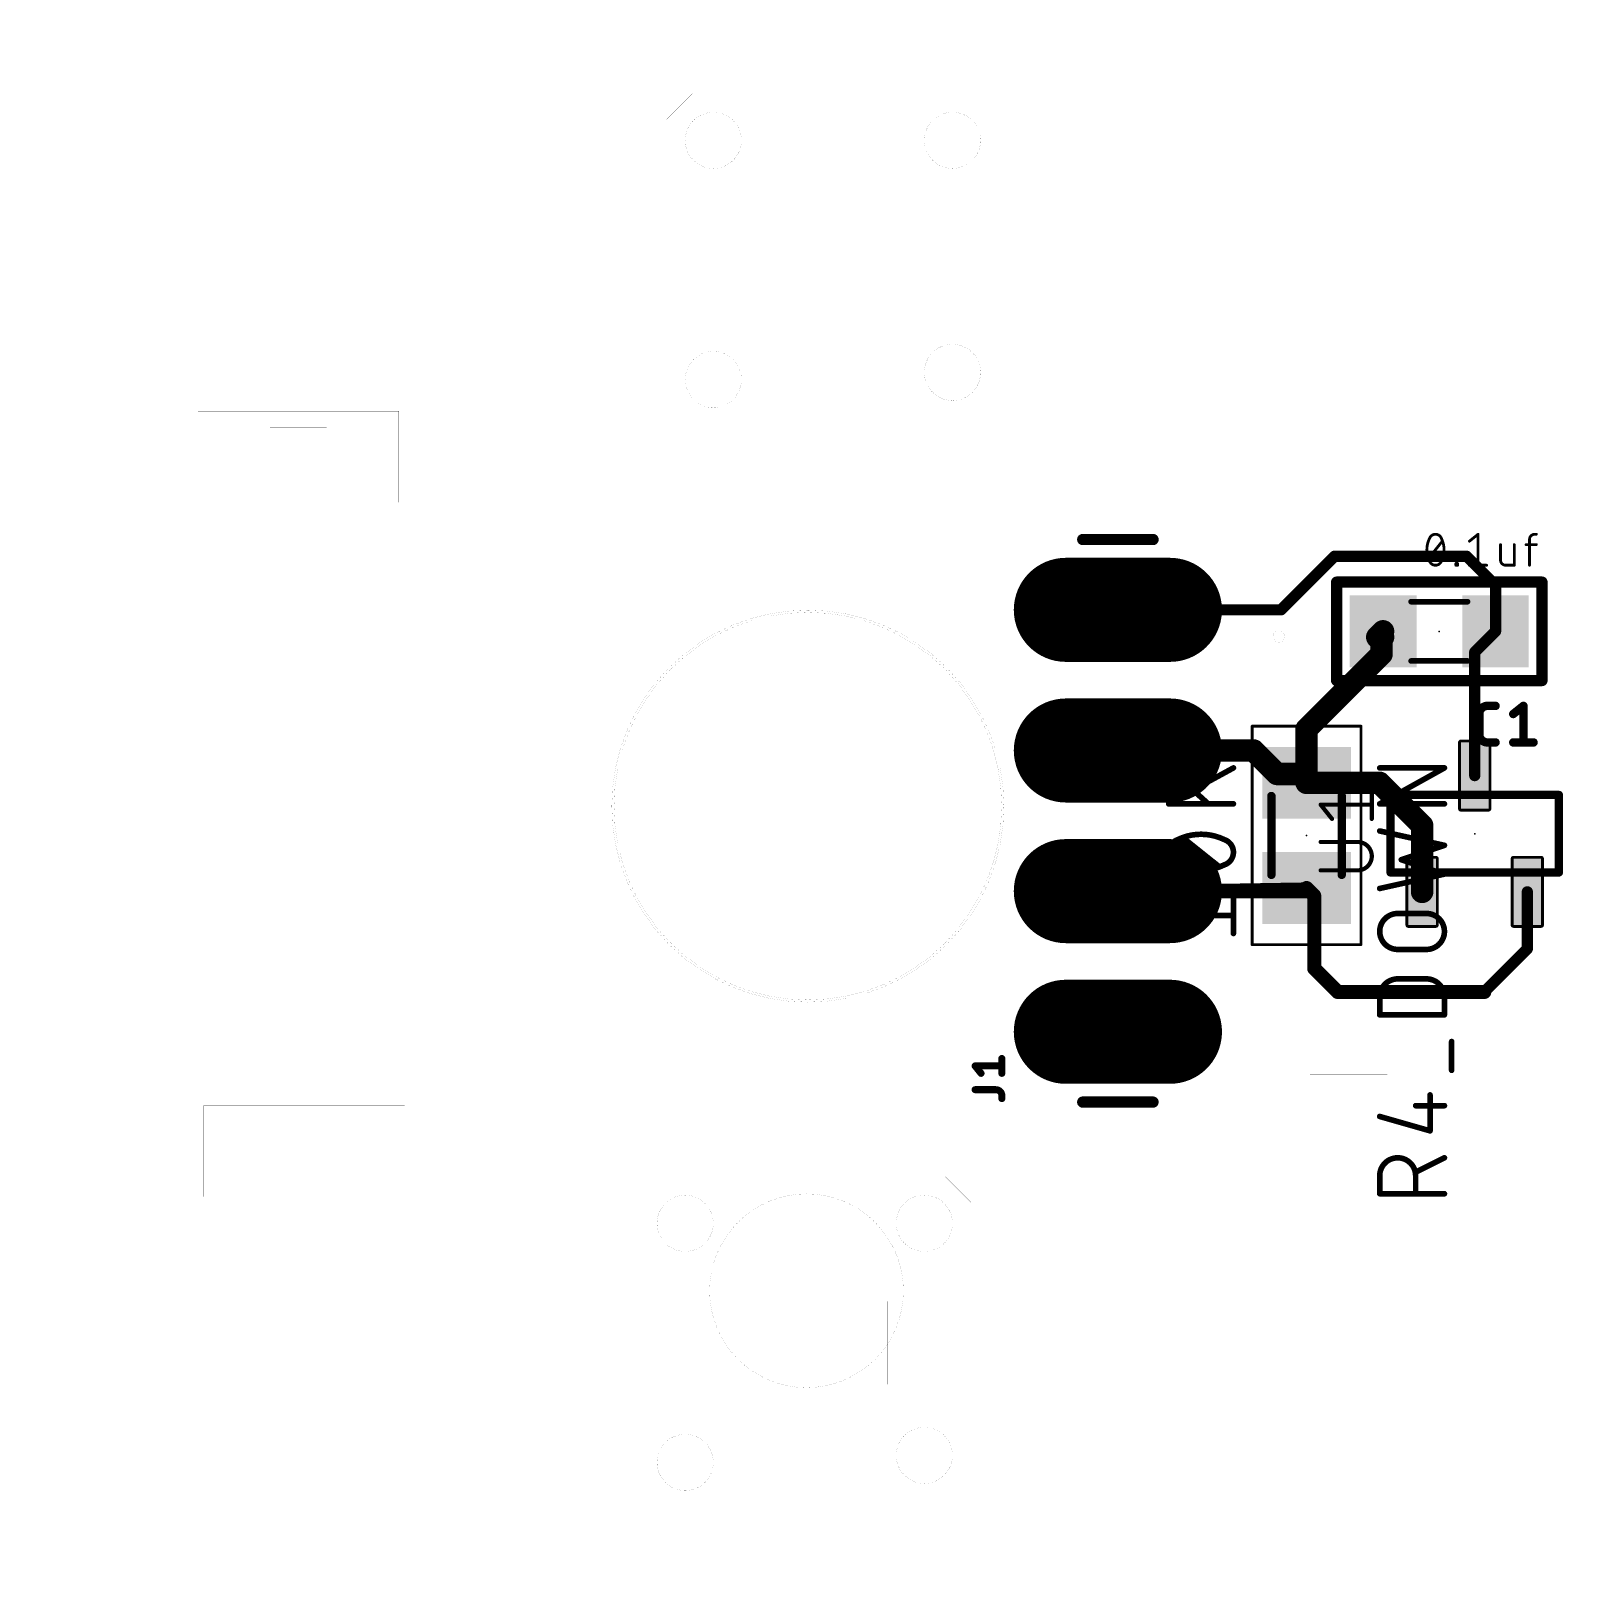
# Model space of a CAD drawing. Extents: x -0.1 to 27.9, y 0.2 to 28.2.
import ezdxf

# ---------------------------------------------------------------- set-up
doc = ezdxf.new("R2010")
doc.units = 0
for name, color, linetype in [('1', 12, 'CONTINUOUS'), ('17', 110, 'CONTINUOUS'), ('20', 31, 'CONTINUOUS'), ('21', 253, 'CONTINUOUS'), ('23', 53, 'CONTINUOUS'), ('25', 253, 'CONTINUOUS'), ('27', 253, 'CONTINUOUS'), ('39', 12, 'CONTINUOUS'), ('48', 253, 'CONTINUOUS'), ('51', 253, 'CONTINUOUS')]:
    doc.layers.add(name, color=color, linetype=linetype)

# ---------------------------------------------------------------- blocks, each defined once
blk = doc.blocks.new('RECT')
blk.add_solid([(-0.5, -0.5), (0.5, -0.5), (-0.5, 0.5), (0.5, 0.5)])
blk = doc.blocks.new('LONGP100')
at = {"const_width": 1}
blk.add_lwpolyline([(-0.5, 0), (0.5, 0)], dxfattribs=at)
at = {"const_width": 0.5}
for points in [[(-0.5, 0.25, 1), (-0.5, -0.25)], [(0.5, -0.25, 1), (0.5, 0.25)]]:
    blk.add_lwpolyline(points, format="xyb", dxfattribs=at)
blk = doc.blocks.new('RECT208000X96000R17')
at = {"const_width": 0.051}
blk.add_lwpolyline([(0.6245, -0.249), (0.6245, 0.249, 0.4142), (0.599, 0.2745), (-0.599, 0.2745, 0.4142), (-0.6245, 0.249), (-0.6245, -0.249, 0.4142), (-0.599, -0.2745), (0.599, -0.2745, 0.4142)], format="xyb", close=True, dxfattribs=at)
blk.add_solid([(-0.6118, -0.2618), (0.6118, -0.2618), (-0.6118, 0.2618), (0.6118, 0.2618)])

msp = doc.modelspace()

# ---------------------------------------------------------------- linework, layer by layer
at = {"layer": '1'}
for points, const_width in [([(22.429, 17.766), (23.397, 18.734)], 0.2032), ([(23.397, 18.734), (25.781, 18.734)], 0.2032), ([(25.781, 18.734), (26.305, 18.21)], 0.2032), ([(26.305, 18.21), (26.305, 17.378)], 0.2032), ([(19.485, 17.766), (22.429, 17.766)], 0.2032), ([(24.273, 17.378), (24.168, 17.273)], 0.4064), ([(24.245, 17.245), (24.273, 17.273)], 0.4064), ([(24.245, 16.965), (24.245, 17.245)], 0.4064), ([(24.273, 17.273), (24.273, 17.378)], 0.2032), ([(25.928, 17.001), (26.305, 17.378)], 0.2032), ([(24.245, 16.965), (22.892, 15.612)], 0.4064), ([(25.928, 14.773), (25.928, 17.001)], 0.2032), ([(22.892, 14.642), (22.892, 15.612)], 0.4064), ([(19.485, 15.226), (19.496, 15.226)], 0.4064), ([(19.485, 15.226), (21.935, 15.226)], 0.4064), ([(22.359, 14.802), (21.935, 15.226)], 0.4064), ([(22.883, 14.802), (22.359, 14.802)], 0.4064), ([(22.892, 14.793), (22.883, 14.802)], 0.4064), ([(22.892, 14.793), (22.892, 14.642)], 0.4064), ([(22.892, 14.642), (24.21, 14.642)], 0.4064), ([(24.21, 14.642), (24.978, 13.874)], 0.4064), ([(24.978, 13.874), (24.978, 12.673)], 0.4064), ([(19.485, 12.686), (22.948, 12.686)], 0.254), ([(19.485, 12.686), (22.892, 12.742)], 0.2032), ([(22.892, 12.742), (22.948, 12.686)], 0.254), ([(22.892, 12.742), (23.03, 12.604)], 0.2032), ([(22.948, 12.686), (23.03, 12.604)], 0.254), ([(23.03, 12.604), (23.03, 11.289)], 0.254), ([(26.878, 11.642), (26.878, 12.673)], 0.2032), ([(26.101, 10.865), (26.878, 11.642)], 0.2032), ([(23.03, 11.289), (23.454, 10.865)], 0.254), ([(23.454, 10.865), (26.101, 10.865)], 0.254)]:
    msp.add_lwpolyline(points, dxfattribs=dict(at, const_width=const_width))
for points, const_width in [([(23.397, 18.7848, 1), (23.397, 18.6832)], 0.1016), ([(23.4329, 18.6981, 1), (23.3611, 18.7699)], 0.1016), ([(25.8169, 18.7699, 1), (25.7451, 18.6981)], 0.1016), ([(25.781, 18.6832, 1), (25.781, 18.7848)], 0.1016), ([(26.3558, 18.21, 1), (26.2542, 18.21)], 0.1016), ([(26.2691, 18.1741, 1), (26.3409, 18.2459)], 0.1016), ([(19.485, 17.8168, 1), (19.485, 17.7152)], 0.1016), ([(22.3931, 17.8019, 1), (22.4649, 17.7301)], 0.1016), ([(22.429, 17.7152, 1), (22.429, 17.8168)], 0.1016), ([(24.0962, 17.3448, 1), (24.2398, 17.2012)], 0.2032), ([(24.3466, 17.245, 1), (24.1434, 17.245)], 0.2032), ([(24.1732, 17.3168, 1), (24.3168, 17.1732)], 0.2032), ([(24.3448, 17.3062, 1), (24.2012, 17.4498)], 0.2032), ([(24.3448, 17.2012, 1), (24.2012, 17.3448)], 0.2032), ([(24.3238, 17.378, 1), (24.2222, 17.378)], 0.1016), ([(26.2542, 17.378, 1), (26.3558, 17.378)], 0.1016), ([(26.3409, 17.3421, 1), (26.2691, 17.4139)], 0.1016), ([(24.3168, 16.8932, 1), (24.1732, 17.0368)], 0.2032), ([(24.2222, 17.273, 1), (24.3238, 17.273)], 0.1016), ([(25.9788, 17.001, 1), (25.8772, 17.001)], 0.1016), ([(24.1434, 16.965, 1), (24.3466, 16.965)], 0.2032), ([(25.8921, 17.0369, 1), (25.9639, 16.9651)], 0.1016), ([(22.9936, 15.612, 1), (22.7904, 15.612)], 0.2032), ([(22.8202, 15.6838, 1), (22.9638, 15.5402)], 0.2032), ([(19.485, 15.3276, 1), (19.485, 15.1244)], 0.2032), ([(19.485, 15.3276, 1), (19.485, 15.1244)], 0.2032), ([(19.496, 15.1244, 1), (19.496, 15.3276)], 0.2032), ([(22.0068, 15.2978, 1), (21.8632, 15.1542)], 0.2032), ([(21.935, 15.1244, 1), (21.935, 15.3276)], 0.2032), ([(22.359, 14.9036, 1), (22.359, 14.7004)], 0.2032), ([(22.2872, 14.7302, 1), (22.4308, 14.8738)], 0.2032), ([(22.9548, 14.8738, 1), (22.8112, 14.7302)], 0.2032), ([(22.9936, 14.793, 1), (22.7904, 14.793)], 0.2032), ([(22.8202, 14.7212, 1), (22.9638, 14.8648)], 0.2032), ([(22.883, 14.7004, 1), (22.883, 14.9036)], 0.2032), ([(22.892, 14.7436, 1), (22.892, 14.5404)], 0.2032), ([(22.7904, 14.642, 1), (22.9936, 14.642)], 0.2032), ([(22.7904, 14.642, 1), (22.9936, 14.642)], 0.2032), ([(24.2818, 14.7138, 1), (24.1382, 14.5702)], 0.2032), ([(24.21, 14.5404, 1), (24.21, 14.7436)], 0.2032), ([(25.8772, 14.773, 1), (25.9788, 14.773)], 0.1016), ([(25.0796, 13.874, 1), (24.8764, 13.874)], 0.2032), ([(24.9062, 13.8022, 1), (25.0498, 13.9458)], 0.2032), ([(19.485, 12.7495, 1), (19.485, 12.6225)], 0.127), ([(19.4842, 12.7368, 1), (19.4858, 12.6352)], 0.1016), ([(22.9369, 12.7869, 1), (22.8471, 12.6971)], 0.127), ([(22.9279, 12.7779, 1), (22.8561, 12.7061)], 0.1016), ([(22.9929, 12.7309, 1), (22.9031, 12.6411)], 0.127), ([(22.9031, 12.6411, 1), (22.9929, 12.7309)], 0.127), ([(22.8928, 12.6912, 1), (22.8912, 12.7928)], 0.1016), ([(22.948, 12.6225, 1), (22.948, 12.7495)], 0.127), ([(23.0935, 12.604, 1), (22.9665, 12.604)], 0.127), ([(22.9851, 12.5591, 1), (23.0749, 12.6489)], 0.127), ([(22.9941, 12.5681, 1), (23.0659, 12.6399)], 0.1016), ([(24.8764, 12.673, 1), (25.0796, 12.673)], 0.2032), ([(26.9288, 12.673, 1), (26.8272, 12.673)], 0.1016), ([(26.8272, 11.642, 1), (26.9288, 11.642)], 0.1016), ([(26.9139, 11.6061, 1), (26.8421, 11.6779)], 0.1016), ([(23.0749, 11.3339, 1), (22.9851, 11.2441)], 0.127), ([(22.9665, 11.289, 1), (23.0935, 11.289)], 0.127), ([(23.454, 10.9285, 1), (23.454, 10.8015)], 0.127), ([(23.4091, 10.8201, 1), (23.4989, 10.9099)], 0.127), ([(26.0651, 10.9009, 1), (26.1369, 10.8291)], 0.1016), ([(26.101, 10.8015, 1), (26.101, 10.9285)], 0.127)]:
    msp.add_lwpolyline(points, format="xyb", dxfattribs=dict(at, const_width=const_width))
at = {"layer": '20', "const_width": 0.0005}
for points in [[(-0.1388, 28.219, 1), (-0.1393, 28.219)], [(-0.139, 28.2193, 1), (-0.139, 28.2188)], [(27.8823, 28.219, 1), (27.8818, 28.219)], [(27.882, 28.2188, 1), (27.882, 28.2193)], [(-0.1393, 0.21, 1), (-0.1388, 0.21)], [(-0.139, 0.2103, 1), (-0.139, 0.2098)], [(27.8818, 0.21, 1), (27.8823, 0.21)], [(27.882, 0.2098, 1), (27.882, 0.2103)]]:
    msp.add_lwpolyline(points, format="xyb", dxfattribs=at)
at = {"layer": '20', "const_width": 0.001}
for points in [[(-0.139, 0.21), (-0.139, 28.219)], [(-0.139, 28.219), (27.882, 28.219)], [(27.882, 28.219), (27.882, 0.21)], [(27.882, 0.21), (-0.139, 0.21)]]:
    msp.add_lwpolyline(points, dxfattribs=at)
at = {"layer": '21'}
for points, const_width in [([(18.85, 19.036), (20.12, 19.036)], 0.2032), ([(23.4348, 16.489), (23.4348, 18.267)], 0.2032), ([(23.4348, 18.267), (27.1432, 18.267)], 0.2032), ([(27.1432, 18.267), (27.1432, 16.489)], 0.2032), ([(27.1432, 16.489), (23.4348, 16.489)], 0.2032), ([(24.408, 13.698), (24.408, 14.423)], 0.15), ([(25.253, 14.423), (24.408, 14.423)], 0.15), ([(27.448, 14.423), (26.603, 14.423)], 0.15), ([(27.448, 13.698), (27.448, 14.423)], 0.15), ([(26.203, 13.023), (25.653, 13.023)], 0.15), ([(18.85, 8.876), (20.12, 8.876)], 0.2032)]:
    msp.add_lwpolyline(points, dxfattribs=dict(at, const_width=const_width))
for points, const_width in [([(18.85, 19.0868, 1), (18.85, 18.9852)], 0.1016), ([(20.12, 18.9852, 1), (20.12, 19.0868)], 0.1016), ([(23.4856, 18.267, 1), (23.384, 18.267)], 0.1016), ([(23.4348, 18.3178, 1), (23.4348, 18.2162)], 0.1016), ([(27.194, 18.267, 1), (27.0924, 18.267)], 0.1016), ([(27.1432, 18.2162, 1), (27.1432, 18.3178)], 0.1016), ([(23.4348, 16.5398, 1), (23.4348, 16.4382)], 0.1016), ([(23.384, 16.489, 1), (23.4856, 16.489)], 0.1016), ([(27.0924, 16.489, 1), (27.194, 16.489)], 0.1016), ([(27.1432, 16.4382, 1), (27.1432, 16.5398)], 0.1016), ([(24.4455, 14.423, 1), (24.3705, 14.423)], 0.075), ([(24.408, 14.4605, 1), (24.408, 14.3855)], 0.075), ([(25.253, 14.3855, 1), (25.253, 14.4605)], 0.075), ([(26.603, 14.4605, 1), (26.603, 14.3855)], 0.075), ([(27.4855, 14.423, 1), (27.4105, 14.423)], 0.075), ([(27.448, 14.3855, 1), (27.448, 14.4605)], 0.075), ([(24.3705, 13.698, 1), (24.4455, 13.698)], 0.075), ([(27.4105, 13.698, 1), (27.4855, 13.698)], 0.075), ([(25.653, 13.0605, 1), (25.653, 12.9855)], 0.075), ([(26.203, 12.9855, 1), (26.203, 13.0605)], 0.075), ([(18.85, 8.9268, 1), (18.85, 8.8252)], 0.1016), ([(20.12, 8.8252, 1), (20.12, 8.9268)], 0.1016)]:
    msp.add_lwpolyline(points, format="xyb", dxfattribs=dict(at, const_width=const_width))
at = {"layer": '23'}
for p in [(25.289, 17.378), (22.892, 13.692), (25.928, 13.723), (19.485, 10.146)]:
    msp.add_point(p, dxfattribs=at)
at = {"layer": '25'}
for points, const_width in [([(26.1575, 16.0318, 0.4142), (26.0108, 15.885)], 0.1524), ([(26.1575, 16.0699, 1), (26.1575, 15.9937)], 0.0762), ([(26.1575, 15.9937, 1), (26.1575, 16.0699)], 0.0762), ([(26.3043, 15.9937, 1), (26.3043, 16.0699)], 0.0762), ([(26.8455, 16.0318, 1), (26.7693, 16.0318)], 0.0762), ([(26.8312, 16.002, 1), (26.7836, 16.0616)], 0.0762), ([(26.0489, 15.885, 1), (25.9727, 15.885)], 0.0762), ([(25.9727, 15.885, 1), (26.0489, 15.885)], 0.0762), ([(26.6001, 15.9148, 1), (26.6477, 15.8553)], 0.0762), ([(26.0108, 15.5182, 0.4142), (26.1575, 15.3714)], 0.1524), ([(26.0489, 15.5182, 1), (25.9727, 15.5182)], 0.0762), ([(25.9727, 15.5182, 1), (26.0489, 15.5182)], 0.0762), ([(26.1575, 15.4095, 1), (26.1575, 15.3333)], 0.0762), ([(26.1575, 15.3333, 1), (26.1575, 15.4095)], 0.0762), ([(26.3043, 15.3333, 1), (26.3043, 15.4095)], 0.0762), ([(26.6239, 15.4095, 1), (26.6239, 15.3333)], 0.0762), ([(26.9908, 15.3333, 1), (26.9908, 15.4095)], 0.0762), ([(26.7693, 15.3714, 1), (26.8455, 15.3714)], 0.0762), ([(24.2128, 14.9366, 1), (24.2128, 14.8858)], 0.0508), ([(25.3935, 14.889, 1), (25.3689, 14.9334)], 0.0508), ([(25.3812, 14.8858, 1), (25.3812, 14.9366)], 0.0508), ([(24.089, 14.5043, 1), (24.0509, 14.5043)], 0.0381), ([(24.2128, 14.2875, 1), (24.2128, 14.2367)], 0.0508), ([(24.2005, 14.2843, 1), (24.2251, 14.2399)], 0.0508), ([(25.3812, 14.2367, 1), (25.3812, 14.2875)], 0.0508), ([(23.161, 14.2596, 1), (23.1312, 14.2358)], 0.0381), ([(23.1461, 14.2668, 1), (23.1461, 14.2287)], 0.0381), ([(23.3365, 13.9792, 1), (23.3663, 14.003)], 0.0381), ([(24.0699, 14.2287, 1), (24.0699, 14.2668)], 0.0381), ([(24.0509, 13.9911, 1), (24.089, 13.9911)], 0.0381), ([(24.2183, 13.7972, 1), (24.2073, 13.7476)], 0.0508), ([(23.1461, 13.5934, 1), (23.1461, 13.5553)], 0.0381), ([(23.8133, 13.5934, 1), (23.8133, 13.5553)], 0.0381), ([(23.8133, 13.0611, 1), (23.8133, 13.5743)], 0.0762), ([(23.8133, 13.5553, 1), (23.8133, 13.5934)], 0.0381), ([(25.3892, 13.4887, 1), (25.3732, 13.5369)], 0.0508), ([(25.3757, 13.488, 1), (25.3867, 13.5376)], 0.0508), ([(24.6103, 13.2772, 1), (24.5942, 13.2291)], 0.0508), ([(24.5942, 13.2772, 1), (24.6103, 13.2291)], 0.0508), ([(23.1461, 13.0802, 1), (23.1461, 13.0421)], 0.0381), ([(23.8133, 13.0802, 1), (23.8133, 13.0421)], 0.0381), ([(23.8133, 13.0421, 1), (23.8133, 13.0802)], 0.0381), ([(25.3732, 12.9694, 1), (25.3892, 13.0176)], 0.0508), ([(25.3867, 12.9687, 1), (25.3757, 13.0183)], 0.0508), ([(24.2073, 12.7587, 1), (24.2183, 12.7091)], 0.0508), ([(24.5374, 12.2823, 1), (24.5374, 11.6332)], 0.1016), ([(24.5374, 12.3077, 1), (24.5374, 12.2569)], 0.0508), ([(24.5374, 12.2569, 1), (24.5374, 12.3077)], 0.0508), ([(25.0566, 11.6332, 1), (25.0566, 12.2823)], 0.1016), ([(25.0566, 12.3077, 1), (25.0566, 12.2569)], 0.0508), ([(25.0566, 12.2569, 1), (25.0566, 12.3077)], 0.0508), ([(24.5374, 11.6586, 1), (24.5374, 11.6078)], 0.0508), ([(24.5374, 11.6078, 1), (24.5374, 11.6586)], 0.0508), ([(25.0566, 11.6586, 1), (25.0566, 11.6078)], 0.0508), ([(25.0566, 11.6078, 1), (25.0566, 11.6586)], 0.0508), ([(24.5374, 11.1012, 0.4142), (24.2128, 10.7767)], 0.1016), ([(24.5374, 11.1266, 1), (24.5374, 11.0758)], 0.0508), ([(24.5374, 11.0758, 1), (24.5374, 11.1266)], 0.0508), ([(25.3812, 10.7767, 0.4142), (25.0566, 11.1012)], 0.1016), ([(25.0566, 11.1266, 1), (25.0566, 11.0758)], 0.0508), ([(25.0566, 11.0758, 1), (25.0566, 11.1266)], 0.0508), ([(24.2382, 10.7767, 1), (24.1874, 10.7767)], 0.0508), ([(24.1874, 10.7767, 1), (24.2382, 10.7767)], 0.0508), ([(25.4066, 10.7767, 1), (25.3558, 10.7767)], 0.0508), ([(25.3558, 10.7767, 1), (25.4066, 10.7766)], 0.0508), ([(24.2128, 10.4775, 1), (24.2128, 10.4267)], 0.0508), ([(24.1874, 10.4521, 1), (24.2382, 10.4521)], 0.0508), ([(25.3558, 10.4521, 1), (25.4066, 10.4521)], 0.0508), ([(25.3812, 10.4267, 1), (25.3812, 10.4775)], 0.0508), ([(25.5364, 9.9695, 1), (25.4856, 9.9695)], 0.0508), ([(16.9069, 9.561, 1), (16.9069, 9.4975)], 0.0635), ([(16.9317, 9.549, 1), (16.8821, 9.5094)], 0.0635), ([(17.4213, 9.6633, 1), (17.3578, 9.6633)], 0.0635), ([(17.3895, 9.4975, 1), (17.3895, 9.561)], 0.0635), ([(16.9894, 9.3753, 1), (17.0389, 9.415)], 0.0635), ([(17.3578, 9.3952, 1), (17.4213, 9.3952)], 0.0635), ([(25.4856, 9.4502, 1), (25.5364, 9.4502)], 0.0508), ([(16.9069, 9.1321, 1), (16.9069, 9.0686)], 0.0635), ([(17.3895, 8.9931, 0.4142), (17.2823, 9.1004)], 0.127), ([(17.2823, 9.1321, 1), (17.2823, 9.0686)], 0.0635), ([(17.2823, 9.0686, 1), (17.2823, 9.1321)], 0.0635), ([(17.4213, 8.9931, 1), (17.3578, 8.9931)], 0.0635), ([(17.3578, 8.9931, 1), (17.4213, 8.9931)], 0.0635), ([(17.3578, 8.9395, 1), (17.4213, 8.9395)], 0.0635), ([(25.147, 9.0057, 1), (25.0962, 9.0057)], 0.0508), ([(24.8619, 8.8364, 1), (24.8619, 8.7856)], 0.0508), ([(25.3812, 8.7856, 1), (25.3812, 8.8364)], 0.0508), ([(24.2198, 8.6407, 1), (24.2058, 8.5918)], 0.0508), ([(25.0962, 8.3566, 1), (25.147, 8.3566)], 0.0508), ([(25.1146, 8.3322, 1), (25.1285, 8.381)], 0.0508), ([(24.8619, 7.5455, 1), (24.2128, 7.5455)], 0.1016), ([(25.3926, 7.8474, 1), (25.3698, 7.8928)], 0.0508), ([(24.2382, 7.5455, 1), (24.1874, 7.5455)], 0.0508), ([(24.1874, 7.5455, 1), (24.2382, 7.5455)], 0.0508), ([(24.8873, 7.5455, 1), (24.8365, 7.5455)], 0.0508), ([(24.8365, 7.5455, 1), (24.8873, 7.5455)], 0.0508), ([(24.8506, 7.6331, 1), (24.8733, 7.5877)], 0.0508), ([(24.2128, 7.2464, 1), (24.2128, 7.1956)], 0.0508), ([(24.1874, 7.221, 1), (24.2382, 7.221)], 0.0508), ([(24.8365, 7.221, 1), (24.8873, 7.221)], 0.0508), ([(25.3812, 7.1956, 1), (25.3812, 7.2464)], 0.0508)]:
    msp.add_lwpolyline(points, format="xyb", dxfattribs=dict(at, const_width=const_width))
for points, const_width in [([(26.1575, 16.0318), (26.3043, 16.0318)], 0.1524), ([(26.6239, 15.885), (26.8074, 16.0318)], 0.1524), ([(26.8074, 16.0318), (26.8074, 15.3714)], 0.1524), ([(26.0108, 15.5182), (26.0108, 15.885)], 0.1524), ([(26.3043, 15.3714), (26.1575, 15.3714)], 0.1524), ([(26.6239, 15.3714), (26.9908, 15.3714)], 0.1524), ([(24.2128, 14.2621), (25.3812, 14.9112)], 0.1016), ([(25.3812, 14.9112), (24.2128, 14.9112)], 0.1016), ([(24.0699, 13.9911), (24.0699, 14.5043)], 0.0762), ([(25.3812, 14.2621), (24.2128, 14.2621)], 0.1016), ([(23.3514, 13.9911), (23.1461, 14.2477)], 0.0762), ([(23.1461, 14.2477), (24.0699, 14.2477)], 0.0762), ([(25.3812, 13.5128), (24.2128, 13.7724)], 0.1016), ([(23.8133, 13.5743), (23.1461, 13.5743)], 0.0762), ([(24.6023, 13.2531), (25.3812, 13.5128)], 0.1016), ([(25.3812, 12.9935), (24.6023, 13.2531)], 0.1016), ([(23.1461, 13.0611), (23.8133, 13.0611)], 0.0762), ([(24.2128, 12.7339), (25.3812, 12.9935)], 0.1016), ([(24.5374, 12.2823), (25.0566, 12.2823)], 0.1016), ([(25.0566, 11.6332), (24.5374, 11.6332)], 0.1016), ([(24.5374, 11.1012), (25.0566, 11.1012)], 0.1016), ([(24.2128, 10.4521), (24.2128, 10.7767)], 0.1016), ([(25.3812, 10.7767), (25.3812, 10.4521)], 0.1016), ([(25.3812, 10.4521), (24.2128, 10.4521)], 0.1016), ([(25.511, 9.4502), (25.511, 9.9695)], 0.1016), ([(17.0141, 9.3952), (16.9069, 9.5292)], 0.127), ([(16.9069, 9.5292), (17.3895, 9.5292)], 0.127), ([(17.3895, 9.3952), (17.3895, 9.6633)], 0.127), ([(16.9069, 9.1004), (17.2823, 9.1004)], 0.127), ([(17.3895, 8.9931), (17.3895, 8.9395)], 0.127), ([(25.1216, 8.3566), (25.1216, 9.0057)], 0.1016), ([(24.8619, 8.811), (25.3812, 8.811)], 0.1016), ([(24.2128, 8.6162), (25.1216, 8.3566)], 0.1016), ([(25.3812, 7.8701), (24.8619, 7.6104)], 0.1016), ([(24.2128, 7.221), (24.2128, 7.5455)], 0.1016), ([(24.8619, 7.5455), (24.8619, 7.221)], 0.1016), ([(25.3812, 7.221), (24.2128, 7.221)], 0.1016)]:
    msp.add_lwpolyline(points, dxfattribs=dict(at, const_width=const_width))
at = {"layer": '27'}
for points, const_width in [([(25.1108, 19.053, 0.1139), (25.0642, 18.8512)], 0.0508), ([(25.2195, 19.1306, 0.3205), (25.1108, 19.053)], 0.0508), ([(25.0988, 19.0571, 1), (25.1228, 19.0489)], 0.0254), ([(25.1222, 19.0474, 1), (25.0994, 19.0586)], 0.0254), ([(25.3281, 19.053, 0.3205), (25.2195, 19.1306)], 0.0508), ([(25.2195, 19.1433, 1), (25.2195, 19.1179)], 0.0254), ([(25.2195, 19.1179, 1), (25.2195, 19.1433)], 0.0254), ([(25.3747, 18.8512, 0.1139), (25.3281, 19.053)], 0.0508), ([(25.3395, 19.0586, 1), (25.3167, 19.0474)], 0.0254), ([(25.3161, 19.0489, 1), (25.3401, 19.0571)], 0.0254), ([(26.0002, 19.1306, 1), (25.9748, 19.1306)], 0.0254), ([(25.9955, 19.1207, 1), (25.9796, 19.1405)], 0.0254), ([(27.0106, 19.1306, 0.4142), (26.9174, 19.0375)], 0.0508), ([(26.9301, 19.0375, 1), (26.9047, 19.0375)], 0.0254), ([(27.0106, 19.1433, 1), (27.0106, 19.1179)], 0.0254), ([(27.0106, 19.1179, 1), (27.0106, 19.1433)], 0.0254), ([(27.0416, 19.1179, 1), (27.0416, 19.1433)], 0.0254), ([(25.0642, 18.8512, 0.1139), (25.1108, 18.6494)], 0.0508), ([(25.0769, 18.8512, 1), (25.0515, 18.8512)], 0.0254), ([(25.0515, 18.8512, 1), (25.0769, 18.8512)], 0.0254), ([(25.3281, 18.6494, 0.1139), (25.3747, 18.8512)], 0.0508), ([(25.3535, 18.9985, 1), (25.3337, 19.0144)], 0.0254), ([(25.3874, 18.8512, 1), (25.362, 18.8512)], 0.0254), ([(25.362, 18.8512, 1), (25.3874, 18.8512)], 0.0254), ([(25.8244, 19.0163, 1), (25.8403, 18.9965)], 0.0254), ([(26.4064, 18.9443, 1), (26.381, 18.9443)], 0.0254), ([(26.6548, 18.9443, 1), (26.6294, 18.9443)], 0.0254), ([(26.8553, 18.957, 1), (26.8553, 18.9316)], 0.0254), ([(26.9047, 19.0375, 1), (26.9301, 19.0375)], 0.0254), ([(27.0416, 18.9316, 1), (27.0416, 18.957)], 0.0254), ([(25.0854, 18.7039, 1), (25.1052, 18.688)], 0.0254), ([(25.1108, 18.6494, 0.3205), (25.2195, 18.5718)], 0.0508), ([(25.1228, 18.6535, 1), (25.0988, 18.6453)], 0.0254), ([(25.0994, 18.6438, 1), (25.1222, 18.655)], 0.0254), ([(25.2195, 18.5718, 0.3205), (25.3281, 18.6494)], 0.0508), ([(25.2195, 18.5845, 1), (25.2195, 18.5591)], 0.0254), ([(25.2195, 18.5591, 1), (25.2195, 18.5845)], 0.0254), ([(25.3167, 18.655, 1), (25.3395, 18.6438)], 0.0254), ([(25.3401, 18.6453, 1), (25.3161, 18.6535)], 0.0254), ([(25.6007, 18.6028, 1), (25.5753, 18.6028)], 0.0254), ([(25.588, 18.6155, 1), (25.588, 18.5901)], 0.0254), ([(25.588, 18.5845, 1), (25.588, 18.5591)], 0.0254), ([(25.5753, 18.5718, 1), (25.6007, 18.5718)], 0.0254), ([(25.6317, 18.6028, 1), (25.6063, 18.6028)], 0.0254), ([(25.6063, 18.5718, 1), (25.6317, 18.5718)], 0.0254), ([(25.619, 18.5901, 1), (25.619, 18.6155)], 0.0254), ([(25.619, 18.5591, 1), (25.619, 18.5845)], 0.0254), ([(25.8323, 18.5845, 1), (25.8323, 18.5591)], 0.0254), ([(25.9748, 18.5718, 1), (26.0002, 18.5718)], 0.0254), ([(26.1428, 18.5591, 1), (26.1428, 18.5845)], 0.0254), ([(26.3937, 18.6649, 0.4142), (26.4868, 18.5718)], 0.0508), ([(26.4064, 18.6649, 1), (26.381, 18.6649)], 0.0254), ([(26.381, 18.6649, 1), (26.4064, 18.6649)], 0.0254), ([(26.4868, 18.5845, 1), (26.4868, 18.5591)], 0.0254), ([(26.4868, 18.5591, 1), (26.4868, 18.5845)], 0.0254), ([(26.6294, 18.5718, 1), (26.6548, 18.5718)], 0.0254), ([(26.6421, 18.5591, 1), (26.6421, 18.5845)], 0.0254), ([(26.9047, 18.5718, 1), (26.9301, 18.5718)], 0.0254), ([(20.4199, 14.93, 1), (20.3857, 14.8924)], 0.0508), ([(21.5834, 14.8889, 1), (21.559, 14.9335)], 0.0508), ([(20.4028, 14.2875, 1), (20.4028, 14.2367)], 0.0508), ([(20.845, 14.544, 1), (20.8693, 14.4994)], 0.0508), ([(21.0997, 14.2433, 1), (21.1339, 14.2809)], 0.0508), ([(21.5712, 14.2367, 1), (21.5712, 14.2875)], 0.0508), ([(20.987, 13.7132, 0.1139), (20.5651, 13.6158)], 0.1016), ([(21.4089, 13.6158, 0.1139), (20.987, 13.7132)], 0.1016), ([(20.987, 13.7386, 1), (20.987, 13.6878)], 0.0508), ([(20.987, 13.6878, 1), (20.987, 13.7386)], 0.0508), ([(20.5651, 13.6158, 0.3205), (20.4028, 13.3886)], 0.1016), ([(20.5539, 13.6386, 1), (20.5762, 13.593)], 0.0508), ([(20.5733, 13.5918, 1), (20.5568, 13.6398)], 0.0508), ([(20.6783, 13.6681, 1), (20.6466, 13.6284)], 0.0508), ([(21.5712, 13.3886, 0.3205), (21.4089, 13.6158)], 0.1016), ([(21.4172, 13.6398, 1), (21.4007, 13.5918)], 0.0508), ([(21.3978, 13.593, 1), (21.4201, 13.6386)], 0.0508), ([(20.4028, 13.3886, 0.3205), (20.5651, 13.1614)], 0.1016), ([(20.4282, 13.3886, 1), (20.3774, 13.3886)], 0.0508), ([(20.3774, 13.3886, 1), (20.4282, 13.3886)], 0.0508), ([(20.5762, 13.1843, 1), (20.5539, 13.1386)], 0.0508), ([(20.5651, 13.1614, 0.1139), (20.987, 13.0641)], 0.1016), ([(20.5568, 13.1374, 1), (20.5733, 13.1855)], 0.0508), ([(20.987, 13.0641, 0.1139), (21.4089, 13.1614)], 0.1016), ([(21.2957, 13.1091, 1), (21.3274, 13.1488)], 0.0508), ([(21.4089, 13.1614, 0.3205), (21.5712, 13.3886)], 0.1016), ([(21.4007, 13.1855, 1), (21.4172, 13.1374)], 0.0508), ([(21.4201, 13.1386, 1), (21.3978, 13.1843)], 0.0508), ([(21.5966, 13.3886, 1), (21.5458, 13.3886)], 0.0508), ([(21.5458, 13.3886, 1), (21.5966, 13.3886)], 0.0508), ([(20.987, 13.0895, 1), (20.987, 13.0387)], 0.0508), ([(20.987, 13.0387, 1), (20.987, 13.0895)], 0.0508), ([(21.5966, 12.5702, 1), (21.5458, 12.5702)], 0.0508), ([(20.4226, 12.2615, 1), (20.383, 12.2297)], 0.0508), ([(20.4028, 12.271, 1), (20.4028, 12.2202)], 0.0508), ([(21.5712, 12.2202, 1), (21.5712, 12.271)], 0.0508), ([(20.6426, 11.9052, 1), (20.6823, 11.9369)], 0.0508), ([(21.5458, 11.9211, 1), (21.5966, 11.9211)], 0.0508)]:
    msp.add_lwpolyline(points, format="xyb", dxfattribs=dict(at, const_width=const_width))
for points, const_width in [([(25.8323, 19.0064), (25.9875, 19.1306)], 0.0508), ([(25.9875, 19.1306), (25.9875, 18.5718)], 0.0508), ([(26.9174, 18.5718), (26.9174, 19.0375)], 0.0508), ([(27.0106, 19.1306), (27.0416, 19.1306)], 0.0508), ([(25.0953, 18.696), (25.3436, 19.0064)], 0.0508), ([(26.3937, 18.9443), (26.3937, 18.6649)], 0.0508), ([(26.6421, 18.5718), (26.6421, 18.9443)], 0.0508), ([(26.8553, 18.9443), (27.0416, 18.9443)], 0.0508), ([(25.588, 18.5718), (25.588, 18.6028)], 0.0508), ([(25.588, 18.6028), (25.619, 18.6028)], 0.0508), ([(25.619, 18.5718), (25.588, 18.5718)], 0.0508), ([(25.619, 18.6028), (25.619, 18.5718)], 0.0508), ([(25.8323, 18.5718), (26.1428, 18.5718)], 0.0508), ([(26.4868, 18.5718), (26.6421, 18.5718)], 0.0508), ([(20.4028, 14.9112), (21.1168, 14.2621)], 0.1016), ([(21.5712, 14.9112), (20.8572, 14.5217)], 0.1016), ([(21.5712, 14.2621), (20.4028, 14.2621)], 0.1016), ([(21.3116, 13.129), (20.6624, 13.6483)], 0.1016), ([(21.5712, 11.9211), (21.5712, 12.5702)], 0.1016), ([(20.6624, 11.9211), (20.4028, 12.2456)], 0.1016), ([(20.4028, 12.2456), (21.5712, 12.2456)], 0.1016)]:
    msp.add_lwpolyline(points, dxfattribs=dict(at, const_width=const_width))
at = {"layer": '39', "const_width": 0.0508}
for points in [[(23.4747, 16.5537), (23.4747, 18.2023)], [(23.4747, 18.2023), (27.1033, 18.2023)], [(27.1033, 18.2023), (27.1033, 16.5537)], [(27.1033, 16.5537), (23.4747, 16.5537)], [(21.909, 11.719), (21.909, 15.665)], [(21.909, 15.665), (23.875, 15.665)], [(23.875, 15.665), (23.875, 11.719)], [(23.875, 11.719), (21.909, 11.719)]]:
    msp.add_lwpolyline(points, dxfattribs=at)
at = {"layer": '39', "const_width": 0.0254}
for points in [[(23.4874, 18.2023, 1), (23.462, 18.2023)], [(23.4747, 18.215, 1), (23.4747, 18.1896)], [(27.116, 18.2023, 1), (27.0906, 18.2023)], [(27.1033, 18.1896, 1), (27.1033, 18.215)], [(23.4747, 16.5664, 1), (23.4747, 16.541)], [(23.462, 16.5537, 1), (23.4874, 16.5537)], [(27.0906, 16.5537, 1), (27.116, 16.5537)], [(27.1033, 16.541, 1), (27.1033, 16.5664)], [(21.9217, 15.665, 1), (21.8963, 15.665)], [(21.909, 15.6777, 1), (21.909, 15.6523)], [(23.8877, 15.665, 1), (23.8623, 15.665)], [(23.875, 15.6523, 1), (23.875, 15.6777)], [(21.909, 11.7317, 1), (21.909, 11.7063)], [(21.8963, 11.719, 1), (21.9217, 11.719)], [(23.8623, 11.719, 1), (23.8877, 11.719)], [(23.875, 11.7063, 1), (23.875, 11.7317)]]:
    msp.add_lwpolyline(points, format="xyb", dxfattribs=at)
at = {"layer": '48'}
for points, const_width in [([(9.839, 28.0863, 1), (9.839, 28.0858)], 0.0005), ([(9.8392, 28.086, 1), (9.8388, 28.086)], 0.0005), ([(18.8393, 28.086, 1), (18.8388, 28.086)], 0.0005), ([(18.839, 28.0858, 1), (18.839, 28.0863)], 0.0005), ([(11.591, 26.9163, 1), (11.591, 26.9157)], 0.0005), ([(11.5913, 26.916, 1), (11.5908, 26.916)], 0.0005), ([(11.799, 27.0863, 1), (11.799, 27.0858)], 0.0005), ([(11.7992, 27.0858, 1), (11.7988, 27.0862)], 0.0005), ([(12.18, 27.0858, 1), (12.18, 27.0863)], 0.0005), ([(16.498, 27.0863, 1), (16.498, 27.0858)], 0.0005), ([(16.8792, 27.0862, 1), (16.8788, 27.0858)], 0.0005), ([(16.879, 27.0858, 1), (16.879, 27.0863)], 0.0005), ([(17.5913, 26.916, 1), (17.5907, 26.916)], 0.0005), ([(17.591, 26.9157, 1), (17.591, 26.9163)], 0.0005), ([(11.3388, 26.6262, 1), (11.3392, 26.6258)], 0.0005), ([(11.3392, 26.626, 1), (11.3388, 26.626)], 0.0005), ([(12.18, 25.737, 1), (12.18, 26.753, 1), (12.18, 25.737)], 0.001), ([(16.498, 25.737, 1), (16.498, 26.753, 1), (16.498, 25.737)], 0.001), ([(17.3393, 26.626, 1), (17.3388, 26.626)], 0.0005), ([(17.3388, 26.6258, 1), (17.3392, 26.6262)], 0.0005), ([(11.3388, 25.102, 1), (11.3392, 25.102)], 0.0005), ([(17.3388, 25.102, 1), (17.3393, 25.102)], 0.0005), ([(13.091, 24.9163, 1), (13.091, 24.9157)], 0.0005), ([(13.0913, 24.916, 1), (13.0908, 24.916)], 0.0005), ([(16.0913, 24.916, 1), (16.0907, 24.916)], 0.0005), ([(16.091, 24.9157, 1), (16.091, 24.9163)], 0.0005), ([(13.091, 23.4163, 1), (13.091, 23.4157)], 0.0005), ([(13.0908, 23.416, 1), (13.0913, 23.416)], 0.0005), ([(16.0907, 23.416, 1), (16.0913, 23.416)], 0.0005), ([(16.091, 23.4157, 1), (16.091, 23.4163)], 0.0005), ([(11.3392, 23.07, 1), (11.3388, 23.07)], 0.0005), ([(17.3393, 23.07, 1), (17.3388, 23.07)], 0.0005), ([(12.18, 21.419, 1), (12.18, 22.435, 1), (12.18, 21.419)], 0.001), ([(16.498, 21.546, 1), (16.498, 22.562, 1), (16.498, 21.546)], 0.001), ([(2.8727, 21.3546, 1), (2.8727, 21.3541)], 0.0005), ([(2.8729, 21.3543, 1), (2.8725, 21.3543)], 0.0005), ([(6.5016, 21.3543, 1), (6.5011, 21.3543)], 0.0005), ([(6.5013, 21.3541, 1), (6.5013, 21.3546)], 0.0005), ([(11.3392, 21.5462, 1), (11.3388, 21.5458)], 0.0005), ([(11.3388, 21.546, 1), (11.3392, 21.546)], 0.0005), ([(11.591, 21.4163, 1), (11.591, 21.4157)], 0.0005), ([(11.5908, 21.416, 1), (11.5913, 21.416)], 0.0005), ([(17.3392, 21.5458, 1), (17.3388, 21.5462)], 0.0005), ([(17.3388, 21.546, 1), (17.3393, 21.546)], 0.0005), ([(17.5907, 21.416, 1), (17.5913, 21.416)], 0.0005), ([(17.591, 21.4157, 1), (17.591, 21.4163)], 0.0005), ([(21.307, 21.2963, 1), (21.3064, 21.2963)], 0.0005), ([(21.3067, 21.2966, 1), (21.3067, 21.2961)], 0.0005), ([(24.9356, 21.2963, 1), (24.9351, 21.2963)], 0.0005), ([(24.9353, 21.2961, 1), (24.9353, 21.2966)], 0.0005), ([(4.177, 21.0653, 1), (4.177, 21.0648)], 0.0005), ([(5.197, 21.0648, 1), (5.197, 21.0653)], 0.0005), ([(11.799, 21.0863, 1), (11.799, 21.0858)], 0.0005), ([(11.7988, 21.0858, 1), (11.7992, 21.0862)], 0.0005), ([(12.18, 21.0858, 1), (12.18, 21.0863)], 0.0005), ([(16.498, 21.0863, 1), (16.498, 21.0858)], 0.0005), ([(16.8788, 21.0862, 1), (16.8792, 21.0858)], 0.0005), ([(16.879, 21.0858, 1), (16.879, 21.0863)], 0.0005), ([(22.611, 21.0073, 1), (22.611, 21.0068)], 0.0005), ([(23.631, 21.0068, 1), (23.631, 21.0073)], 0.0005), ([(9.839, 20.5863, 1), (9.839, 20.5858)], 0.0005), ([(9.8388, 20.586, 1), (9.8392, 20.586)], 0.0005), ([(18.8388, 20.586, 1), (18.8393, 20.586)], 0.0005), ([(18.839, 20.5858, 1), (18.839, 20.5863)], 0.0005), ([(4.177, 19.9953, 1), (4.177, 19.9947)], 0.0005), ([(5.197, 19.9947, 1), (5.197, 19.9953)], 0.0005), ([(22.611, 19.9373, 1), (22.611, 19.9367)], 0.0005), ([(23.631, 19.9367, 1), (23.631, 19.9373)], 0.0005), ([(2.8727, 19.706, 1), (2.8727, 19.7054)], 0.0005), ([(2.8725, 19.7057, 1), (2.8729, 19.7057)], 0.0005), ([(6.5011, 19.7057, 1), (6.5016, 19.7057)], 0.0005), ([(6.5013, 19.7054, 1), (6.5013, 19.706)], 0.0005), ([(21.3067, 19.648, 1), (21.3067, 19.6474)], 0.0005), ([(21.3064, 19.6477, 1), (21.307, 19.6477)], 0.0005), ([(24.9351, 19.6477, 1), (24.9356, 19.6477)], 0.0005), ([(24.9353, 19.6474, 1), (24.9353, 19.648)], 0.0005), ([(19.4444, 16.871, 1), (19.4444, 18.7026, 1), (19.4444, 16.871)], 0.001), ([(0.682, 18.1603, 1), (0.682, 18.1597)], 0.0005), ([(0.6823, 18.16, 1), (0.6818, 18.16)], 0.0005), ([(4.6283, 18.16, 1), (4.6277, 18.16)], 0.0005), ([(4.628, 18.1597, 1), (4.628, 18.1603)], 0.0005), ([(5.0003, 18.16, 1), (4.9997, 18.16)], 0.0005), ([(5, 18.1603, 1), (5, 18.1597)], 0.0005), ([(8.9462, 18.16, 1), (8.9458, 18.16)], 0.0005), ([(8.946, 18.1597, 1), (8.946, 18.1603)], 0.0005), ([(22.9563, 18.004, 1), (22.9557, 18.004)], 0.0005), ([(22.956, 18.0043, 1), (22.956, 18.0038)], 0.0005), ([(24.353, 18.0038, 1), (24.353, 18.0043)], 0.0005), ([(1.9438, 17.8123, 1), (1.9438, 17.8117)], 0.0005), ([(3.3662, 17.8117, 1), (3.3662, 17.8123)], 0.0005), ([(6.2618, 17.8123, 1), (6.2618, 17.8117)], 0.0005), ([(7.6842, 17.8117, 1), (7.6842, 17.8123)], 0.0005), ([(13.887, 10.681, 1), (13.887, 17.761, 1), (13.887, 10.681)], 0.001), ([(13.887, 10.721, 1), (13.887, 17.721, 1), (13.887, 10.721)], 0.001), ([(13.887, 10.721, 1), (13.887, 17.721, 1), (13.887, 10.721)], 0.001), ([(13.887, 10.721, 1), (13.887, 17.721, 1), (13.887, 10.721)], 0.001), ([(22.391, 17.1813, 1), (22.391, 17.3907, 1), (22.391, 17.1813)], 0.001), ([(22.9557, 16.988, 1), (22.9563, 16.988)], 0.0005), ([(1.9438, 16.5423, 1), (1.9438, 16.5418)], 0.0005), ([(3.3662, 16.5418, 1), (3.3662, 16.5423)], 0.0005), ([(6.2618, 16.5423, 1), (6.2618, 16.5418)], 0.0005), ([(7.6842, 16.5418, 1), (7.6842, 16.5423)], 0.0005), ([(0.682, 16.1943, 1), (0.682, 16.1937)], 0.0005), ([(0.6818, 16.194, 1), (0.6823, 16.194)], 0.0005), ([(4.6277, 16.194, 1), (4.6283, 16.194)], 0.0005), ([(4.628, 16.1937, 1), (4.628, 16.1943)], 0.0005), ([(4.9997, 16.194, 1), (5.0003, 16.194)], 0.0005), ([(5, 16.1943, 1), (5, 16.1937)], 0.0005), ([(8.9458, 16.194, 1), (8.9462, 16.194)], 0.0005), ([(8.946, 16.1937, 1), (8.946, 16.1943)], 0.0005), ([(19.4444, 14.331, 1), (19.4444, 16.1626, 1), (19.4444, 14.331)], 0.001), ([(26.5123, 16.226, 1), (26.5117, 16.226)], 0.0005), ([(19.4444, 11.791, 1), (19.4444, 13.6226, 1), (19.4444, 11.791)], 0.001), ([(0.6823, 13.385, 1), (0.6818, 13.385)], 0.0005), ([(0.682, 13.3852, 1), (0.682, 13.3848)], 0.0005), ([(4.6283, 13.385, 1), (4.6277, 13.385)], 0.0005), ([(4.628, 13.3848, 1), (4.628, 13.3852)], 0.0005), ([(5.0003, 13.385, 1), (4.9997, 13.385)], 0.0005), ([(5, 13.3852, 1), (5, 13.3848)], 0.0005), ([(8.9462, 13.385, 1), (8.9458, 13.385)], 0.0005), ([(8.946, 13.3848, 1), (8.946, 13.3852)], 0.0005), ([(1.9438, 13.0373, 1), (1.9438, 13.0368)], 0.0005), ([(3.3662, 13.0368, 1), (3.3662, 13.0373)], 0.0005), ([(6.2618, 13.0373, 1), (6.2618, 13.0368)], 0.0005), ([(7.6842, 13.0368, 1), (7.6842, 13.0373)], 0.0005), ([(1.9438, 11.7673, 1), (1.9438, 11.7668)], 0.0005), ([(3.3662, 11.7668, 1), (3.3662, 11.7673)], 0.0005), ([(6.2618, 11.7673, 1), (6.2618, 11.7668)], 0.0005), ([(7.6842, 11.7668, 1), (7.6842, 11.7673)], 0.0005), ([(0.682, 11.4192, 1), (0.682, 11.4188)], 0.0005), ([(0.6818, 11.419, 1), (0.6823, 11.419)], 0.0005), ([(4.6277, 11.419, 1), (4.6283, 11.419)], 0.0005), ([(4.628, 11.4188, 1), (4.628, 11.4192)], 0.0005), ([(4.9997, 11.419, 1), (5.0003, 11.419)], 0.0005), ([(5, 11.4192, 1), (5, 11.4188)], 0.0005), ([(8.9458, 11.419, 1), (8.9462, 11.419)], 0.0005), ([(8.946, 11.4188, 1), (8.946, 11.4192)], 0.0005), ([(19.4444, 9.251, 1), (19.4444, 11.0826, 1), (19.4444, 9.251)], 0.001), ([(26.5117, 11.146, 1), (26.5123, 11.146)], 0.0005), ([(22.9563, 10.384, 1), (22.9557, 10.384)], 0.0005), ([(22.9557, 9.368, 1), (22.9563, 9.368)], 0.0005), ([(22.956, 9.3682, 1), (22.956, 9.3678)], 0.0005), ([(24.353, 9.3678, 1), (24.353, 9.3682)], 0.0005), ([(2.9807, 8.8146, 1), (2.9807, 8.8141)], 0.0005), ([(2.9809, 8.8143, 1), (2.9805, 8.8143)], 0.0005), ([(6.6096, 8.8143, 1), (6.609, 8.8143)], 0.0005), ([(6.6093, 8.8141, 1), (6.6093, 8.8146)], 0.0005), ([(4.285, 8.5252, 1), (4.285, 8.5248)], 0.0005), ([(5.305, 8.5248, 1), (5.305, 8.5252)], 0.0005), ([(9.3313, 8.528, 1), (9.3308, 8.528)], 0.0005), ([(9.331, 8.5282, 1), (9.331, 8.5278)], 0.0005), ([(18.3313, 8.528, 1), (18.3307, 8.528)], 0.0005), ([(18.331, 8.5278, 1), (18.331, 8.5282)], 0.0005), ([(21.1607, 8.6546, 1), (21.1607, 8.6541)], 0.0005), ([(21.161, 8.6543, 1), (21.1605, 8.6543)], 0.0005), ([(24.7896, 8.6543, 1), (24.789, 8.6543)], 0.0005), ([(24.7893, 8.6541, 1), (24.7893, 8.6546)], 0.0005), ([(22.465, 8.3652, 1), (22.465, 8.3648)], 0.0005), ([(23.485, 8.3648, 1), (23.485, 8.3652)], 0.0005), ([(4.285, 7.4553, 1), (4.285, 7.4547)], 0.0005), ([(5.305, 7.4547, 1), (5.305, 7.4553)], 0.0005), ([(11.291, 7.5283, 1), (11.291, 7.5278)], 0.0005), ([(11.2912, 7.5278, 1), (11.2908, 7.5282)], 0.0005), ([(11.672, 7.5278, 1), (11.672, 7.5283)], 0.0005), ([(15.99, 7.5283, 1), (15.99, 7.5278)], 0.0005), ([(16.3712, 7.5282, 1), (16.3708, 7.5278)], 0.0005), ([(16.371, 7.5278, 1), (16.371, 7.5283)], 0.0005), ([(22.465, 7.2953, 1), (22.465, 7.2947)], 0.0005), ([(23.485, 7.2947, 1), (23.485, 7.2953)], 0.0005), ([(2.9807, 7.166, 1), (2.9807, 7.1654)], 0.0005), ([(2.9805, 7.1657, 1), (2.9809, 7.1657)], 0.0005), ([(6.609, 7.1657, 1), (6.6096, 7.1657)], 0.0005), ([(6.6093, 7.1654, 1), (6.6093, 7.166)], 0.0005), ([(10.831, 7.2783, 1), (10.831, 7.2778)], 0.0005), ([(10.8308, 7.0682, 1), (10.8312, 7.0678)], 0.0005), ([(10.8313, 7.278, 1), (10.8308, 7.278)], 0.0005), ([(10.8313, 7.068, 1), (10.8308, 7.068)], 0.0005), ([(10.8308, 7.068, 1), (10.8313, 7.068)], 0.0005), ([(11.672, 6.179, 1), (11.672, 7.195, 1), (11.672, 6.179)], 0.001), ([(13.8627, 3.719, 1), (13.8627, 7.219, 1), (13.8627, 3.719)], 0.001), ([(15.99, 6.179, 1), (15.99, 7.195, 1), (15.99, 6.179)], 0.001), ([(16.8313, 7.278, 1), (16.8307, 7.278)], 0.0005), ([(16.8313, 7.068, 1), (16.8307, 7.068)], 0.0005), ([(16.8307, 7.068, 1), (16.8313, 7.068)], 0.0005), ([(16.8308, 7.0678, 1), (16.8312, 7.0682)], 0.0005), ([(16.831, 7.2778, 1), (16.831, 7.2783)], 0.0005), ([(21.1607, 7.006, 1), (21.1607, 7.0054)], 0.0005), ([(21.1605, 7.0057, 1), (21.161, 7.0057)], 0.0005), ([(24.789, 7.0057, 1), (24.7896, 7.0057)], 0.0005), ([(24.7893, 7.0054, 1), (24.7893, 7.006)], 0.0005), ([(12.331, 5.2783, 1), (12.331, 5.2778)], 0.0005), ([(12.3313, 5.278, 1), (12.3308, 5.278)], 0.0005), ([(15.3313, 5.278, 1), (15.3308, 5.278)], 0.0005), ([(15.331, 5.2778, 1), (15.331, 5.2783)], 0.0005), ([(12.331, 3.7782, 1), (12.331, 3.7778)], 0.0005), ([(12.3308, 3.778, 1), (12.3313, 3.778)], 0.0005), ([(15.3308, 3.778, 1), (15.3313, 3.778)], 0.0005), ([(15.331, 3.7778, 1), (15.331, 3.7782)], 0.0005), ([(11.672, 1.861, 1), (11.672, 2.877, 1), (11.672, 1.861)], 0.001), ([(15.99, 1.988, 1), (15.99, 3.004, 1), (15.99, 1.988)], 0.001), ([(10.8312, 1.9882, 1), (10.8308, 1.9878)], 0.0005), ([(10.8313, 1.988, 1), (10.8308, 1.988)], 0.0005), ([(10.8308, 1.988, 1), (10.8313, 1.988)], 0.0005), ([(16.8313, 1.988, 1), (16.8307, 1.988)], 0.0005), ([(16.8307, 1.988, 1), (16.8313, 1.988)], 0.0005), ([(16.8312, 1.9878, 1), (16.8308, 1.9882)], 0.0005), ([(10.831, 1.7783, 1), (10.831, 1.7777)], 0.0005), ([(10.8308, 1.778, 1), (10.8313, 1.778)], 0.0005), ([(16.8307, 1.778, 1), (16.8313, 1.778)], 0.0005), ([(16.831, 1.7777, 1), (16.831, 1.7783)], 0.0005), ([(11.291, 1.5283, 1), (11.291, 1.5277)], 0.0005), ([(11.2908, 1.5278, 1), (11.2912, 1.5282)], 0.0005), ([(11.672, 1.5277, 1), (11.672, 1.5283)], 0.0005), ([(15.99, 1.5283, 1), (15.99, 1.5277)], 0.0005), ([(16.3708, 1.5282, 1), (16.3712, 1.5278)], 0.0005), ([(16.371, 1.5277, 1), (16.371, 1.5283)], 0.0005), ([(9.331, 1.0283, 1), (9.331, 1.0277)], 0.0005), ([(9.3308, 1.028, 1), (9.3313, 1.028)], 0.0005), ([(18.3307, 1.028, 1), (18.3313, 1.028)], 0.0005), ([(18.331, 1.0277, 1), (18.331, 1.0283)], 0.0005)]:
    msp.add_lwpolyline(points, format="xyb", dxfattribs=dict(at, const_width=const_width))
at = {"layer": '48', "const_width": 0.001}
for points in [[(9.839, 28.086), (18.839, 28.086)], [(9.839, 20.586), (9.839, 28.086)], [(18.839, 28.086), (18.839, 20.586)], [(11.799, 27.086), (11.339, 26.626)], [(11.591, 21.416), (11.591, 26.916)], [(11.591, 26.916), (17.591, 26.916)], [(11.799, 27.086), (12.18, 27.086)], [(16.879, 27.086), (16.498, 27.086)], [(17.339, 26.626), (16.879, 27.086)], [(17.591, 26.916), (17.591, 21.416)], [(11.339, 26.626), (11.339, 25.102)], [(17.339, 25.102), (17.339, 26.626)], [(13.091, 23.416), (13.091, 24.916)], [(13.091, 24.916), (16.091, 24.916)], [(16.091, 24.916), (16.091, 23.416)], [(16.091, 23.416), (13.091, 23.416)], [(11.339, 21.546), (11.339, 23.07)], [(17.339, 21.546), (17.339, 23.07)], [(2.8727, 21.3543), (6.5013, 21.3543)], [(2.8727, 19.7057), (2.8727, 21.3543)], [(6.5013, 21.3543), (6.5013, 19.7057)], [(11.799, 21.086), (11.339, 21.546)], [(17.591, 21.416), (11.591, 21.416)], [(16.879, 21.086), (17.339, 21.546)], [(21.3067, 21.2963), (24.9353, 21.2963)], [(21.3067, 19.6477), (21.3067, 21.2963)], [(24.9353, 21.2963), (24.9353, 19.6477)], [(4.177, 21.065), (5.197, 21.065)], [(11.799, 21.086), (12.18, 21.086)], [(16.879, 21.086), (16.498, 21.086)], [(22.611, 21.007), (23.631, 21.007)], [(18.839, 20.586), (9.839, 20.586)], [(4.177, 19.995), (5.197, 19.995)], [(22.611, 19.937), (23.631, 19.937)], [(6.5013, 19.7057), (2.8727, 19.7057)], [(24.9353, 19.6477), (21.3067, 19.6477)], [(0.682, 18.16), (4.628, 18.16)], [(0.682, 16.194), (0.682, 18.16)], [(4.628, 18.16), (4.628, 16.194)], [(5, 18.16), (8.946, 18.16)], [(5, 16.194), (5, 18.16)], [(8.946, 18.16), (8.946, 16.194)], [(24.353, 18.004), (22.956, 18.004)], [(22.956, 18.004), (22.956, 16.988)], [(1.9438, 17.812), (3.3662, 17.812)], [(6.2618, 17.812), (7.6842, 17.812)], [(1.9438, 16.542), (3.3662, 16.542)], [(6.2618, 16.542), (7.6842, 16.542)], [(4.628, 16.194), (0.682, 16.194)], [(8.946, 16.194), (5, 16.194)], [(26.512, 16.226), (26.512, 11.146)], [(0.682, 13.385), (4.628, 13.385)], [(0.682, 11.419), (0.682, 13.385)], [(4.628, 13.385), (4.628, 11.419)], [(5, 13.385), (8.946, 13.385)], [(5, 11.419), (5, 13.385)], [(8.946, 13.385), (8.946, 11.419)], [(1.9438, 13.037), (3.3662, 13.037)], [(6.2618, 13.037), (7.6842, 13.037)], [(1.9438, 11.767), (3.3662, 11.767)], [(6.2618, 11.767), (7.6842, 11.767)], [(4.628, 11.419), (0.682, 11.419)], [(8.946, 11.419), (5, 11.419)], [(22.956, 10.384), (22.956, 9.368)], [(22.956, 9.368), (24.353, 9.368)], [(2.9807, 8.8143), (6.6093, 8.8143)], [(2.9807, 7.1657), (2.9807, 8.8143)], [(6.6093, 8.8143), (6.6093, 7.1657)], [(4.285, 8.525), (5.305, 8.525)], [(9.331, 8.528), (18.331, 8.528)], [(9.331, 1.028), (9.331, 8.528)], [(18.331, 8.528), (18.331, 1.028)], [(21.1607, 8.6543), (24.7893, 8.6543)], [(21.1607, 7.0057), (21.1607, 8.6543)], [(24.7893, 8.6543), (24.7893, 7.0057)], [(22.465, 8.365), (23.485, 8.365)], [(4.285, 7.455), (5.305, 7.455)], [(11.291, 7.528), (10.831, 7.068)], [(11.291, 7.528), (11.672, 7.528)], [(16.371, 7.528), (15.99, 7.528)], [(16.831, 7.068), (16.371, 7.528)], [(22.465, 7.295), (23.485, 7.295)], [(6.6093, 7.1657), (2.9807, 7.1657)], [(10.831, 7.278), (16.831, 7.278)], [(10.831, 7.068), (10.831, 7.278)], [(10.831, 1.988), (10.831, 7.068)], [(16.831, 7.278), (16.831, 7.068)], [(16.831, 7.068), (16.831, 1.988)], [(24.7893, 7.0057), (21.1607, 7.0057)], [(12.331, 5.278), (15.331, 5.278)], [(12.331, 3.778), (12.331, 5.278)], [(15.331, 5.278), (15.331, 3.778)], [(15.331, 3.778), (12.331, 3.778)], [(10.831, 1.778), (10.831, 1.988)], [(11.291, 1.528), (10.831, 1.988)], [(16.371, 1.528), (16.831, 1.988)], [(16.831, 1.988), (16.831, 1.778)], [(16.831, 1.778), (10.831, 1.778)], [(11.291, 1.528), (11.672, 1.528)], [(16.371, 1.528), (15.99, 1.528)], [(18.331, 1.028), (9.331, 1.028)]]:
    msp.add_lwpolyline(points, dxfattribs=at)
at = {"layer": '51'}
for points, const_width in [([(25.799, 17.913), (24.779, 17.913)], 0.1016), ([(25.799, 16.843), (24.779, 16.843)], 0.1016), ([(22.257, 12.9808), (22.257, 14.4032)], 0.1524), ([(23.527, 12.9808), (23.527, 14.4032)], 0.1524), ([(24.408, 13.023), (24.408, 14.423)], 0.15), ([(24.408, 14.423), (27.448, 14.423)], 0.15), ([(27.448, 14.423), (27.448, 13.023)], 0.15), ([(27.448, 13.023), (24.408, 13.023)], 0.15)]:
    msp.add_lwpolyline(points, dxfattribs=dict(at, const_width=const_width))
for points, const_width in [([(24.779, 17.9384, 1), (24.779, 17.8876)], 0.0508), ([(25.799, 17.8876, 1), (25.799, 17.9384)], 0.0508), ([(24.779, 16.8684, 1), (24.779, 16.8176)], 0.0508), ([(25.799, 16.8176, 1), (25.799, 16.8684)], 0.0508), ([(22.2951, 14.4032, 1), (22.2189, 14.4032)], 0.0762), ([(23.5651, 14.4032, 1), (23.4889, 14.4032)], 0.0762), ([(24.4455, 14.423, 1), (24.3705, 14.423)], 0.075), ([(24.408, 14.4605, 1), (24.408, 14.3855)], 0.075), ([(27.4855, 14.423, 1), (27.4105, 14.423)], 0.075), ([(27.448, 14.3855, 1), (27.448, 14.4605)], 0.075), ([(22.2189, 12.9808, 1), (22.2951, 12.9808)], 0.0762), ([(23.4889, 12.9808, 1), (23.5651, 12.9808)], 0.0762), ([(24.408, 13.0605, 1), (24.408, 12.9855)], 0.075), ([(24.3705, 13.023, 1), (24.4455, 13.023)], 0.075), ([(27.4105, 13.023, 1), (27.4855, 13.023)], 0.075), ([(27.448, 12.9855, 1), (27.448, 13.0605)], 0.075)]:
    msp.add_lwpolyline(points, format="xyb", dxfattribs=dict(at, const_width=const_width))

# ---------------------------------------------------------------- block references
at = {"layer": '1'}
for p, xscale, yscale, rotation in [((24.273, 17.378), 1.2, 1.3, 180), ((26.305, 17.378), 1.2, 1.3, 180), ((22.892, 14.642), 1.3, 1.6, 270), ((22.892, 12.742), 1.3, 1.6, 270)]:
    msp.add_blockref('RECT', p, dxfattribs=dict(at, xscale=xscale, yscale=yscale, rotation=rotation))
at = {"layer": '1', "rotation": 90}
for p in [(25.928, 14.773), (24.978, 12.673), (26.878, 12.673)]:
    msp.add_blockref('RECT208000X96000R17', p, dxfattribs=at)
at = {"layer": '17', "xscale": 1.8796, "yscale": 1.8796, "rotation": 180}
for p in [(19.485, 17.766), (19.485, 17.766), (19.485, 15.226), (19.485, 15.226), (19.485, 12.686), (19.485, 12.686), (19.485, 10.146), (19.485, 10.146)]:
    msp.add_blockref('LONGP100', p, dxfattribs=at)
at = {"layer": '51'}
for p, xscale, yscale, rotation in [((19.485, 17.766), 0.508, 0.508, 90), ((24.5858, 17.378), 0.5936, 1.3, 180), ((25.9974, 17.378), 0.5832, 1.3, 180), ((19.485, 15.226), 0.508, 0.508, 90), ((22.892, 14.5556), 0.3556, 1.4224, 270), ((19.485, 12.686), 0.508, 0.508, 90), ((22.892, 12.8284), 0.3556, 1.4224, 270), ((19.485, 10.146), 0.508, 0.508, 90)]:
    msp.add_blockref('RECT', p, dxfattribs=dict(at, xscale=xscale, yscale=yscale, rotation=rotation))

doc.saveas('drawing.dxf')
